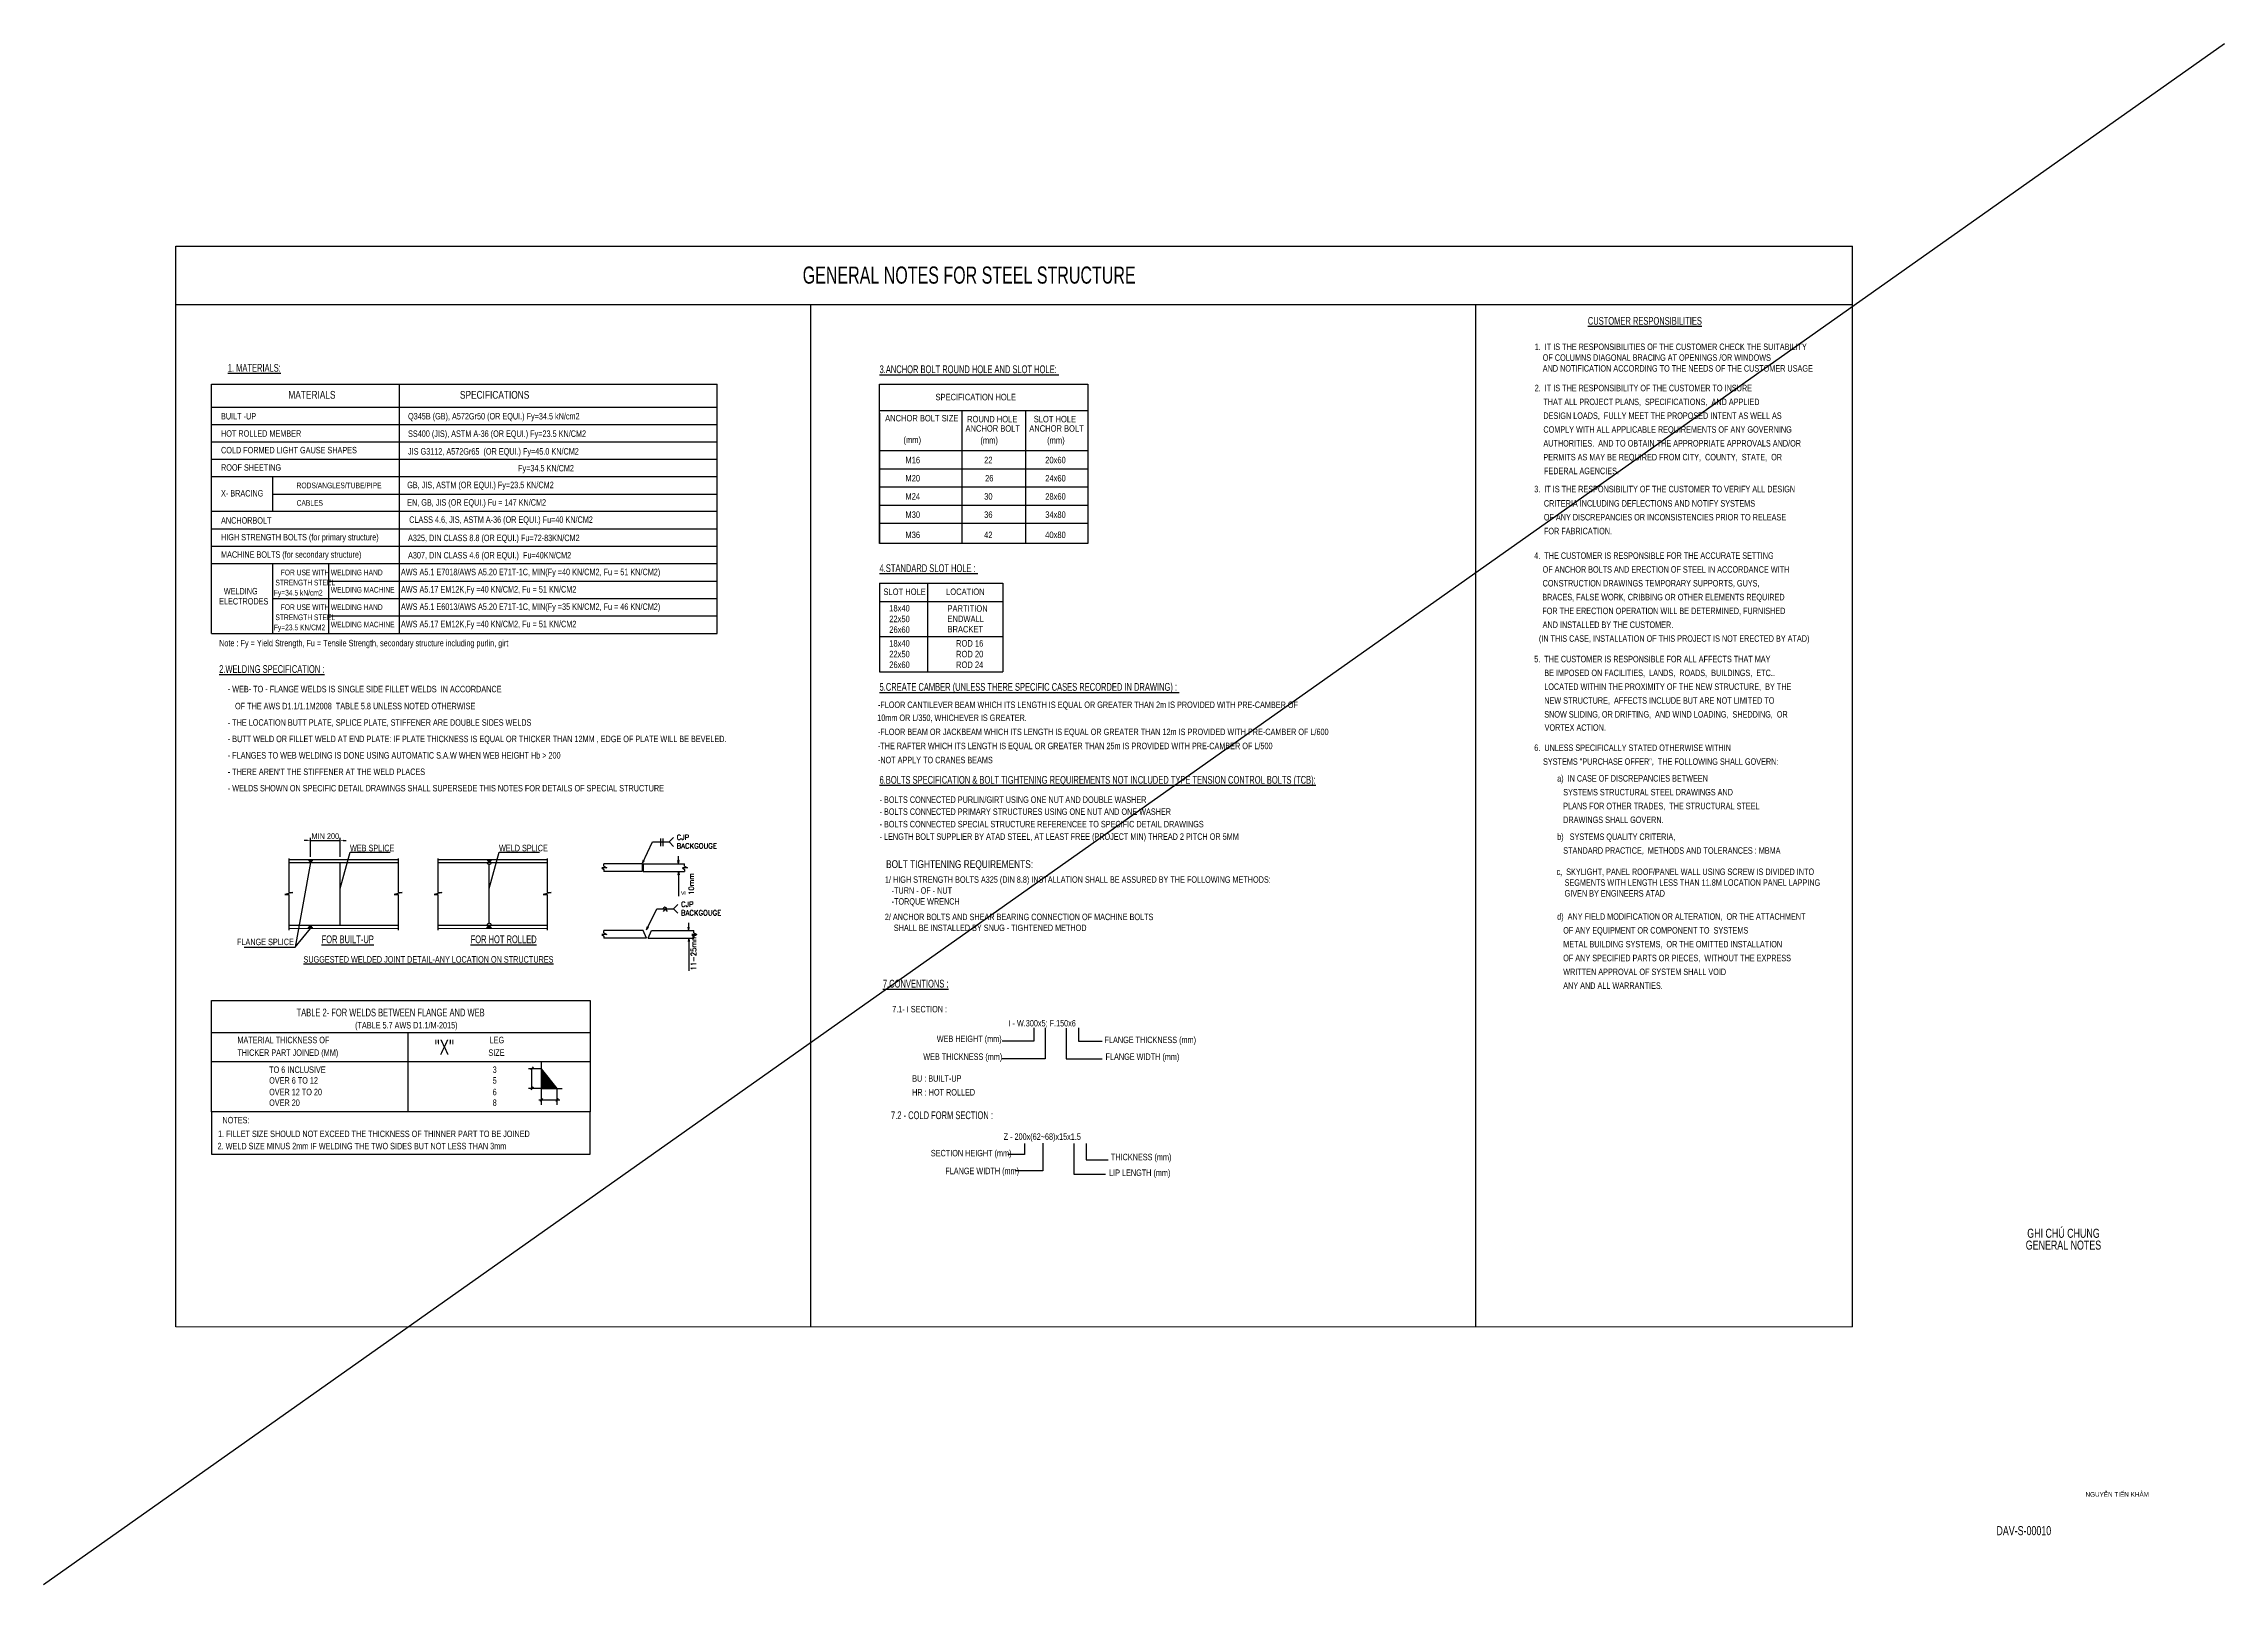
# Model space of a CAD drawing. Header units: millimetres. Extents: x -241424 to 696054, y -125618 to 93710.
# Drawn here: x 389226 to 473326, y -70002 to -10602 of the extents above; entities that cross this region are included whole.
import ezdxf
from ezdxf.enums import TextEntityAlignment as Align

# ---------------------------------------------------------------- set-up
doc = ezdxf.new("R2010")
doc.units = ezdxf.units.MM
doc.header["$LTSCALE"] = 7
doc.header["$PDMODE"] = 3
doc.layers.get('0').update_dxf_attribs({"linetype": 'CONTINUOUS'})
doc.layers.get('Defpoints').update_dxf_attribs({"color": 6, "linetype": 'CONTINUOUS'})
doc.layers.add('31 Drawing', color=7, linetype='CONTINUOUS', lineweight=0)
for name, color, linetype in [('CDC -TEXT KHUNG', 7, 'CONTINUOUS'), ('CDC_02_DIM', 1, 'CONTINUOUS'), ('CDC_03_BORDER', 3, 'CONTINUOUS'), ('CDC_06_TEXT', 2, 'CONTINUOUS'), ('CDC_11_NOTE', 8, 'CONTINUOUS'), ('HATCH', 8, 'CONTINUOUS'), ('LINE', 7, 'CONTINUOUS'), ('S-25Text-VN', 2, 'CONTINUOUS')]:
    doc.layers.add(name, color=color, linetype=linetype)
doc.layers.add('KCS_Plotter', color=11, linetype='CONTINUOUS', plot=False)
doc.styles.add('ATAD-100', font='vn_vni.shx', dxfattribs={"width": 0.8, "height": 220})
doc.styles.add('BIGTEXT', font='arial.ttf', dxfattribs={"width": 0.7})
doc.styles.add('KT CDC', font='arial.ttf', dxfattribs={"width": 0.85, "height": 200})
doc.styles.add('SMTEXT', font='arial.ttf', dxfattribs={"width": 0.75})
doc.styles.get("Standard").update_dxf_attribs({"font": 'AUGJPSLM', "bigfont": 'AUGJPEXT'})
doc.styles.add('TEXT', font='TXT      ')
doc.styles.add('vn_vni.shx', font='vn_vni.shx', dxfattribs={"width": 0.7})
doc.styles.add('VNI', font='vn_vni.shx', dxfattribs={"width": 0.8})
doc.styles.add('VNISHX', font='vn_vni.shx', dxfattribs={"width": 0.7})
doc.linetypes.add('D-HAN-P', pattern='A,0.0001,[130,ltypeshp.shx,S=0.1,R=0,X=0,Y=-0.1],0.15', length=0.1501)
doc.dimstyles.new('K-1', dxfattribs={"dimtxt": 2.2, "dimasz": 1.2, "dimexe": 1, "dimexo": 1, "dimgap": 0.5, "dimtad": 1, "dimdec": 0, "dimzin": 0, "dimdsep": 46, "dimtxsty": 'VNI', "dimcen": 0.09, "dimdle": 1, "dimclrd": 251, "dimclre": 251, "dimclrt": 255, "dimadec": 0, "dimazin": 0, "dimtfac": 1, "dimtdec": 0, "dimtix": 1, "dimtmove": 2, "dimatfit": 3, "dimldrblk": 'OPEN30', "dimfxl": 7, "dimfxlon": 1, "dimtolj": 1, "dimtzin": 0, "dimarcsym": 0})
doc.dimstyles.get("Standard").update_dxf_attribs({"dimtxt": 0.18, "dimasz": 0.18, "dimexe": 0.18, "dimexo": 0.0625, "dimgap": 0.09, "dimtad": 0, "dimtih": 1, "dimtoh": 1, "dimdec": 4, "dimzin": 0, "dimdsep": 46, "dimtxsty": 'Standard', "dimcen": 0.09, "dimadec": 0, "dimazin": 0, "dimtfac": 1, "dimtdec": 4, "dimtofl": 0, "dimtmove": 0, "dimatfit": 3, "dimfxl": 1, "dimtolj": 1, "dimtzin": 0, "dimarcsym": 0})

msp = doc.modelspace()

# ---------------------------------------------------------------- texts
at = {"color": 7, "linetype": 'ByBlock', "ltscale": 15, "insert": (413778.1, -43421.6), "char_height": 195.312, "width": 920.466, "attachment_point": 1, "rotation": 90, "style": 'TEXT'}
msp.add_mtext('{\\fSymbol|b0|i0|c2|p18;\\C256;£ }10mm', dxfattribs=at)
at = {"layer": 'CDC -TEXT KHUNG', "style": 'KT CDC', "width": 0.85}
msp.add_text('NGUYỄN TIẾN KHẢM', height=180, dxfattribs=at).set_placement((467970.2, -66624))
at = {"layer": 'CDC_06_TEXT'}
for s, height, style, width, p in [('GENERAL NOTES FOR STEEL STRUCTURE', 660, 'VNISHX', 0.7, (418500.3, -19855.5)), ('%%UCUSTOMER RESPONSIBILITIES', 300, 'VNISHX', 0.7, (448777.8, -21439.4)), ('%%U1. MATERIALS:', 300, 'VNISHX', 0.7, (396328.3, -23252.1)), ('%%U3.ANCHOR BOLT ROUND HOLE AND SLOT HOLE: ', 300, 'VNISHX', 0.7, (421464.3, -23306.1)), ('SPECIFICATION HOLE', 250, 'vn_vni.shx', 0.8, (423621.7, -24353.4)), ('2.  IT IS THE RESPONSIBILITY OF THE CUSTOMER TO INSURE', 250, 'vn_vni.shx', 0.7, (446728.8, -24004.9)), ('   THAT ALL PROJECT PLANS,  SPECIFICATIONS,  AND APPLIED', 250, 'vn_vni.shx', 0.7, (446830.9, -24537.7)), ('BUILT -UP', 250, 'VNISHX', 0.7, (396068.1, -25091.7)), ('Q345B (GB), A572Gr50 (OR EQUI.) Fy=34.5 kN/cm2', 250, 'VNISHX', 0.7, (403280.3, -25091.7)), ('ANCHOR BOLT SIZE', 250, 'vn_vni.shx', 0.8, (421679.3, -25167.4)), ('ROUND HOLE ', 250, 'vn_vni.shx', 0.8, (424839, -25203.1)), ('SLOT HOLE', 250, 'vn_vni.shx', 0.8, (427410.9, -25203.1)), ('   DESIGN LOADS,  FULLY MEET THE PROPOSED INTENT AS WELL AS', 250, 'vn_vni.shx', 0.7, (446830.9, -25070.6)), ('HOT ROLLED MEMBER', 250, 'VNISHX', 0.7, (396068.1, -25757.6)), ('SS400 (JIS), ASTM A-36 (OR EQUI.) Fy=23.5 KN/CM2', 250, 'VNISHX', 0.7, (403280.3, -25763.3)), ('(mm)', 250, 'vn_vni.shx', 0.8, (422386.6, -26001.4)), (' ANCHOR BOLT', 250, 'vn_vni.shx', 0.8, (424698.2, -25563.7)), ('(mm)', 250, 'vn_vni.shx', 0.8, (425352.3, -26019.4)), (' ANCHOR BOLT', 250, 'vn_vni.shx', 0.8, (427156.3, -25563.7)), ('(mm)', 250, 'vn_vni.shx', 0.8, (427925.5, -26019.4)), ('   AUTHORITIES.  AND TO OBTAIN THE APPROPRIATE APPROVALS AND/OR', 250, 'vn_vni.shx', 0.7, (446830.9, -26136.2)), ('   COMPLY WITH ALL APPLICABLE REQUIREMENTS OF ANY GOVERNING', 250, 'vn_vni.shx', 0.7, (446830.9, -25603.4)), ('COLD FORMED LIGHT GAUSE SHAPES', 250, 'VNISHX', 0.7, (396068.1, -26399.5)), ('ROOF SHEETING ', 250, 'VNISHX', 0.7, (396068.1, -27068.1)), ('JIS G3112, A572Gr65  (OR EQUI.) Fy=45.0 KN/CM2', 250, 'VNISHX', 0.7, (403280.3, -26447.5)), ('Fy=34.5 KN/CM2', 250, 'VNISHX', 0.7, (407524.3, -27095.8)), ('M16', 250, 'vn_vni.shx', 0.8, (422461.3, -26780.6)), ('22', 250, 'vn_vni.shx', 0.8, (425497.5, -26780.6)), ('20x60', 250, 'vn_vni.shx', 0.8, (427852.4, -26780.6)), ('   PERMITS AS MAY BE REQUIRED FROM CITY,  COUNTY,  STATE,  OR', 250, 'vn_vni.shx', 0.7, (446830.9, -26669)), ('GB, JIS, ASTM (OR EQUI.) Fy=23.5 KN/CM2', 250, 'VNISHX', 0.7, (403246.6, -27741)), ('M20', 250, 'vn_vni.shx', 0.8, (422461.3, -27482.4)), ('26', 250, 'vn_vni.shx', 0.8, (425533.9, -27482.4)), ('24x60', 250, 'vn_vni.shx', 0.8, (427852.4, -27482.4)), ('3.  IT IS THE RESPONSIBILITY OF THE CUSTOMER TO VERIFY ALL DESIGN', 250, 'vn_vni.shx', 0.7, (446710.7, -27899.6)), ('   FEDERAL AGENCIES.', 250, 'vn_vni.shx', 0.7, (446853.2, -27201.8)), ('X- BRACING', 250, 'VNISHX', 0.7, (396068.1, -28062.8)), ('EN, GB, JIS (OR EQUI.) Fu = 147 KN/CM2', 250, 'VNISHX', 0.7, (403246.6, -28415.4)), ('M24', 250, 'vn_vni.shx', 0.8, (422461.3, -28184.2)), ('30', 250, 'vn_vni.shx', 0.8, (425497.5, -28184.2)), ('28x60', 250, 'vn_vni.shx', 0.8, (427852.4, -28184.2)), ('   CRITERIA INCLUDING DEFLECTIONS AND NOTIFY SYSTEMS', 250, 'vn_vni.shx', 0.7, (446848.9, -28452.5)), ('ANCHORBOLT', 250, 'VNISHX', 0.7, (396068.1, -29110.1)), (' CLASS 4.6, JIS, ASTM A-36 (OR EQUI.) Fu=40 KN/CM2', 250, 'VNISHX', 0.7, (403246.6, -29078.6)), ('M30', 250, 'vn_vni.shx', 0.8, (422461.3, -28885.9)), ('M36', 250, 'vn_vni.shx', 0.8, (422461.3, -29664.4)), ('42', 250, 'vn_vni.shx', 0.8, (425497.5, -29664.4)), ('36', 250, 'vn_vni.shx', 0.8, (425497.5, -28885.9)), ('40x80', 250, 'vn_vni.shx', 0.8, (427852.4, -29664.4)), ('34x80', 250, 'vn_vni.shx', 0.8, (427852.4, -28885.9)), ('   OF ANY DISCREPANCIES OR INCONSISTENCIES PRIOR TO RELEASE', 250, 'vn_vni.shx', 0.7, (446848.9, -28985.3)), ('   FOR FABRICATION.', 250, 'vn_vni.shx', 0.7, (446852.1, -29518.1)), ('HIGH STRENGTH BOLTS (for primary structure)', 250, 'VNISHX', 0.7, (396068.1, -29754.7)), ('MACHINE BOLTS (for secondary structure)', 250, 'VNISHX', 0.7, (396068.1, -30423.5)), ('A325, DIN CLASS 8.8 (OR EQUI.) Fu=72-83KN/CM2', 250, 'VNISHX', 0.7, (403280.3, -29782.6)), ('A307, DIN CLASS 4.6 (OR EQUI.)  Fu=40KN/CM2', 250, 'VNISHX', 0.7, (403280.3, -30451.4)), ('4.  THE CUSTOMER IS RESPONSIBLE FOR THE ACCURATE SETTING', 250, 'vn_vni.shx', 0.7, (446710.7, -30465.9)), ('AWS A5.1 E7018/AWS A5.20 E71T-1C, MIN(Fy =40 KN/CM2, Fu = 51 KN/CM2)', 250, 'VNISHX', 0.7, (403006.6, -31096.4)), ('%%U4.STANDARD SLOT HOLE : ', 300, 'VNISHX', 0.7, (421464.3, -30974.9)), ('   OF ANCHOR BOLTS AND ERECTION OF STEEL IN ACCORDANCE WITH', 250, 'vn_vni.shx', 0.7, (446801.1, -30998.7)), ('  WELDING', 250, 'VNISHX', 0.7, (396020.7, -31836.2)), ('AWS A5.17 EM12K,Fy =40 KN/CM2, Fu = 51 KN/CM2', 250, 'VNISHX', 0.7, (403006.6, -31765.2)), ('SLOT HOLE', 250, 'vn_vni.shx', 0.8, (421614.8, -31858.9)), ('LOCATION', 250, 'vn_vni.shx', 0.8, (424029.8, -31858.9)), ('    BRACES, FALSE WORK, CRIBBING OR OTHER ELEMENTS REQUIRED ', 250, 'vn_vni.shx', 0.7, (446710.7, -32064.3)), ('   CONSTRUCTION DRAWINGS TEMPORARY SUPPORTS, GUYS, ', 250, 'vn_vni.shx', 0.7, (446801.1, -31531.5)), ('ELECTRODES', 250, 'VNISHX', 0.7, (395995.5, -32225.4)), ('AWS A5.1 E6013/AWS A5.20 E71T-1C, MIN(Fy =35 KN/CM2, Fu = 46 KN/CM2)', 250, 'VNISHX', 0.7, (403006.6, -32434)), ('22x50', 250, 'vn_vni.shx', 0.8, (421837.3, -32907.1)), ('18x40', 250, 'vn_vni.shx', 0.8, (421837.3, -32495.4)), ('PARTITION', 250, 'vn_vni.shx', 0.8, (424083.7, -32505.5)), ('ENDWALL', 250, 'vn_vni.shx', 0.8, (424083.7, -32904.4)), ('    FOR THE ERECTION OPERATION WILL BE DETERMINED, FURNISHED ', 250, 'vn_vni.shx', 0.7, (446710.7, -32597.1)), ('Note : Fy = Yield Strength, Fu = Tensile Strength, secondary structure including purlin, girt', 250, 'VNISHX', 0.7, (395995.5, -33838.8)), ('AWS A5.17 EM12K,Fy =40 KN/CM2, Fu = 51 KN/CM2', 250, 'VNISHX', 0.7, (403006.6, -33102.8)), ('26x60', 250, 'vn_vni.shx', 0.8, (421837.3, -33318.7)), ('18x40', 250, 'vn_vni.shx', 0.8, (421837.3, -33849.9)), ('BRACKET', 250, 'vn_vni.shx', 0.8, (424083.7, -33303.3)), ('ROD 16', 250, 'vn_vni.shx', 0.8, (424414.9, -33849.9)), ('(IN THIS CASE, INSTALLATION OF THIS PROJECT IS NOT ERECTED BY ATAD)', 250, 'vn_vni.shx', 0.7, (446891.5, -33662.7)), ('   AND INSTALLED BY THE CUSTOMER.', 250, 'vn_vni.shx', 0.7, (446801.1, -33129.9)), ('22x50', 250, 'vn_vni.shx', 0.8, (421837.3, -34261.6)), ('26x60', 250, 'vn_vni.shx', 0.8, (421837.3, -34673.2)), ('ROD 20', 250, 'vn_vni.shx', 0.8, (424414.9, -34261.6)), ('ROD 24', 250, 'vn_vni.shx', 0.8, (424414.9, -34673.2)), ('5.  THE CUSTOMER IS RESPONSIBLE FOR ALL AFFECTS THAT MAY', 250, 'vn_vni.shx', 0.7, (446710.7, -34453.5)), ('%%U2.WELDING SPECIFICATION :', 300, 'VNISHX', 0.7, (395995.3, -34864.6)), ('%%U5.CREATE CAMBER (UNLESS THERE SPECIFIC CASES RECORDED IN DRAWING) : ', 300, 'VNISHX', 0.7, (421464.3, -35552.6)), ('   BE IMPOSED ON FACILITIES,  LANDS,  ROADS,  BUILDINGS,  ETC..', 250, 'vn_vni.shx', 0.7, (446863.9, -34986.4)), ('   LOCATED WITHIN THE PROXIMITY OF THE NEW STRUCTURE,  BY THE', 250, 'vn_vni.shx', 0.7, (446863.9, -35519.2)), ('   NEW STRUCTURE,  AFFECTS INCLUDE BUT ARE NOT LIMITED TO', 250, 'vn_vni.shx', 0.7, (446863.9, -36052)), ('   SNOW SLIDING, OR DRIFTING,  AND WIND LOADING,  SHEDDING,  OR', 250, 'vn_vni.shx', 0.7, (446863.9, -36584.8)), ('   VORTEX ACTION.', 250, 'vn_vni.shx', 0.7, (446877.8, -37095.6)), ('6.  UNLESS SPECIFICALLY STATED OTHERWISE WITHIN ', 250, 'vn_vni.shx', 0.7, (446710.7, -37873.6)), ('   SYSTEMS "PURCHASE OFFER",  THE FOLLOWING SHALL GOVERN:', 250, 'vn_vni.shx', 0.7, (446817.5, -38406.4)), ('%%U6.BOLTS SPECIFICATION & BOLT TIGHTENING REQUIREMENTS NOT INCLUDED TYPE TENSION CONTROL BOLTS (TCB):', 300, 'VNISHX', 0.7, (421464.3, -39135.6)), ('a)  IN CASE OF DISCREPANCIES BETWEEN ', 250, 'vn_vni.shx', 0.7, (447595.5, -39053)), ('   SYSTEMS STRUCTURAL STEEL DRAWINGS AND', 250, 'vn_vni.shx', 0.7, (447595.5, -39585.8)), ('- BOLTS CONNECTED PURLIN/GIRT USING ONE NUT AND DOUBLE WASHER ', 250, 'VNISHX', 0.7, (421464.3, -39874.8)), ('- BOLTS CONNECTED PRIMARY STRUCTURES USING ONE NUT AND ONE WASHER ', 250, 'VNISHX', 0.7, (421464.3, -40336.6)), ('   PLANS FOR OTHER TRADES,  THE STRUCTURAL STEEL', 250, 'vn_vni.shx', 0.7, (447595.5, -40118.6)), ('- BOLTS CONNECTED SPECIAL STRUCTURE REFERENCEE TO SPECIFIC DETAIL DRAWINGS', 250, 'VNISHX', 0.7, (421464.3, -40817.8)), ('- LENGTH BOLT SUPPLIER BY ATAD STEEL, AT LEAST FREE (PROJECT MIN) THREAD 2 PITCH OR 5MM', 250, 'VNISHX', 0.7, (421464.3, -41298.9)), ('b)   SYSTEMS QUALITY CRITERIA,', 250, 'vn_vni.shx', 0.7, (447595.5, -41303.5)), ('   DRAWINGS SHALL GOVERN.', 250, 'vn_vni.shx', 0.7, (447595.5, -40651.4)), ('   STANDARD PRACTICE,  METHODS AND TOLERANCES : MBMA ', 250, 'vn_vni.shx', 0.7, (447595.5, -41836.3)), ('1/ HIGH STRENGTH BOLTS A325 (DIN 8.8) INSTALLATION SHALL BE ASSURED BY THE FOLLOWING METHODS:', 250, 'VNISHX', 0.7, (421671.6, -42955)), ('-TURN - OF - NUT', 250, 'VNISHX', 0.7, (421928.2, -43376.1)), ('-TORQUE WRENCH', 250, 'VNISHX', 0.7, (421928.2, -43797.2)), ('2/ ANCHOR BOLTS AND SHEAR BEARING CONNECTION OF MACHINE BOLTS', 250, 'VNISHX', 0.7, (421668.2, -44394.4)), ('SHALL BE INSTALLED BY SNUG - TIGHTENED METHOD', 250, 'VNISHX', 0.7, (422014.3, -44815.5)), ('d)  ANY FIELD MODIFICATION OR ALTERATION,  OR THE ATTACHMENT', 250, 'vn_vni.shx', 0.7, (447595.5, -44380.6)), ('   OF ANY EQUIPMENT OR COMPONENT TO  SYSTEMS', 250, 'vn_vni.shx', 0.7, (447595.5, -44913.4)), ('   METAL BUILDING SYSTEMS,  OR THE OMITTED INSTALLATION', 250, 'vn_vni.shx', 0.7, (447595.5, -45446.2)), ('   OF ANY SPECIFIED PARTS OR PIECES,  WITHOUT THE EXPRESS', 250, 'vn_vni.shx', 0.7, (447595.5, -45979)), ('%%U7.CONVENTIONS :', 300, 'VNISHX', 0.7, (421593.7, -46993.2)), ('   ANY AND ALL WARRANTIES.', 250, 'vn_vni.shx', 0.7, (447595.5, -47044.6)), ('   WRITTEN APPROVAL OF SYSTEM SHALL VOID', 250, 'vn_vni.shx', 0.7, (447595.5, -46511.8)), ('TABLE 2- FOR WELDS BETWEEN FLANGE AND WEB', 300, 'VNISHX', 0.7, (398982.2, -48105.4)), ('WEB THICKNESS (mm)', 250, 'VNISHX', 0.7, (423149, -49783.2)), ('WEB HEIGHT (mm)', 250, 'VNISHX', 0.7, (423669.4, -49093.3)), ('FLANGE THICKNESS (mm)', 250, 'VNISHX', 0.7, (430140.4, -49135.1)), ('FLANGE WIDTH (mm)', 250, 'VNISHX', 0.7, (430179.3, -49783.2)), ('BU : BUILT-UP', 250, 'VNISHX', 0.7, (422722.1, -50622.8)), ('HR : HOT ROLLED', 250, 'VNISHX', 0.7, (422722.1, -51156.5)), ('7.2 - COLD FORM SECTION :', 300, 'VNISHX', 0.7, (421905.1, -52065.6)), ('Z - 200x(62~68)x15x1.5', 250, 'VNISHX', 0.7, (426248.5, -52865.3)), ('SECTION HEIGHT (mm)', 250, 'VNISHX', 0.7, (423442.5, -53501.9)), ('THICKNESS (mm)', 250, 'VNISHX', 0.7, (430386.8, -53651.8)), ('FLANGE WIDTH (mm)', 250, 'VNISHX', 0.7, (423999, -54188.2)), ('LIP LENGTH (mm)', 250, 'VNISHX', 0.7, (430315.7, -54257.4))]:
    msp.add_text(s, height=height, dxfattribs=dict(at, style=style, width=width)).set_placement(p)
at = {"layer": 'CDC_06_TEXT', "linetype": 'ByBlock', "style": 'ATAD-100', "width": 0.8}
for s, p in [('MATERIALS', (399574.4, -24292.5)), ('SPECIFICATIONS', (406619.1, -24292.5))]:
    msp.add_text(s, height=300, dxfattribs=at).set_placement(p, align=Align.CENTER)
at = {"layer": 'CDC_06_TEXT', "linetype": 'ByBlock'}
for s, height, style, width, p in [('RODS/ANGLES/TUBE/PIPE', 220, 'VNISHX', 0.7, (398982.3, -27745.5)), ('CABLES', 220, 'VNISHX', 0.7, (398982.3, -28420)), ('FOR USE WITH', 220, 'VNISHX', 0.7, (398369, -31100.9)), (' WELDING HAND', 220, 'VNISHX', 0.7, (400228.8, -31100.9)), ('Fy=34.5 kN/cm2', 220, 'VNISHX', 0.7, (398104.5, -31880.9)), ('STRENGTH STEEL', 220, 'VNISHX', 0.7, (398164.5, -31490.9)), (' WELDING MACHINE', 220, 'VNISHX', 0.7, (400228.8, -31769.7)), ('STRENGTH STEEL', 220, 'VNISHX', 0.7, (398164.5, -32828.5)), ('FOR USE WITH', 220, 'VNISHX', 0.7, (398369, -32438.5)), (' WELDING HAND', 220, 'VNISHX', 0.7, (400228.8, -32438.5)), ('Fy=23.5 KN/CM2', 220, 'VNISHX', 0.7, (398104.5, -33218.5)), (' WELDING MACHINE', 220, 'VNISHX', 0.7, (400228.8, -33107.3)), ('-FLOOR CANTILEVER BEAM WHICH ITS LENGTH IS EQUAL OR GREATER THAN 2m IS PROVIDED WITH PRE-CAMBER OF', 249.992, 'vn_vni.shx', 0.7, (421399.3, -36215.9)), ('10mm OR L/350, WHICHEVER IS GREATER.', 249.992, 'vn_vni.shx', 0.7, (421374.3, -36717.3)), ('-FLOOR BEAM OR JACKBEAM WHICH ITS LENGTH IS EQUAL OR GREATER THAN 12m IS PROVIDED WITH PRE-CAMBER OF L/600', 249.992, 'vn_vni.shx', 0.7, (421399.3, -37260.2)), ('-THE RAFTER WHICH ITS LENGTH IS EQUAL OR GREATER THAN 25m IS PROVIDED WITH PRE-CAMBER OF L/500', 249.992, 'vn_vni.shx', 0.7, (421399.3, -37803.2)), ('-NOT APPLY TO CRANES BEAMS', 249.992, 'vn_vni.shx', 0.7, (421399.3, -38346.1)), ('BOLT TIGHTENING REQUIREMENTS:', 300, 'ATAD-100', 0.8, (421714.3, -42385.3)), ('c,  SKYLIGHT, PANEL ROOF/PANEL WALL USING SCREW IS DIVIDED INTO', 250, 'vn_vni.shx', 0.7, (447570.5, -42653.7)), ('    SEGMENTS WITH LENGTH LESS THAN 11.8M LOCATION PANEL LAPPING', 250, 'vn_vni.shx', 0.7, (447570.5, -43070.4)), ('    GIVEN BY ENGINEERS ATAD', 250, 'vn_vni.shx', 0.7, (447570.5, -43487)), ('%%UFOR BUILT-UP', 300, 'VNISHX', 0.7, (399946, -45282.6)), ('%%UFOR HOT ROLLED', 300, 'VNISHX', 0.7, (405693.6, -45282.6))]:
    msp.add_text(s, height=height, dxfattribs=dict(at, style=style, width=width)).set_placement(p)
at = {"layer": 'CDC_06_TEXT', "style": 'VNISHX', "width": 0.7}
for s, p in [('- WEB- TO - FLANGE WELDS IS SINGLE SIDE FILLET WELDS  IN ACCORDANCE ', (396328.3, -35360.6)), (' OF THE AWS D1.1/1.1M2008  TABLE 5.8 UNLESS NOTED OTHERWISE', (396530.3, -36016)), ('- THE LOCATION BUTT PLATE, SPLICE PLATE, STIFFENER ARE DOUBLE SIDES WELDS', (396328.3, -36649.3)), ('- BUTT WELD OR FILLET WELD AT END PLATE: IF PLATE THICKNESS IS EQUAL OR THICKER THAN 12MM , EDGE OF PLATE WILL BE BEVELED.', (396328.3, -37282.6)), ('- FLANGES TO WEB WELDING IS DONE USING AUTOMATIC S.A.W WHEN WEB HEIGHT Hb > 200', (396328.3, -37915.9)), ("- THERE AREN'T THE STIFFENER AT THE WELD PLACES", (396328.3, -38549.2)), ('- WELDS SHOWN ON SPECIFIC DETAIL DRAWINGS SHALL SUPERSEDE THIS NOTES FOR DETAILS OF SPECIAL STRUCTURE', (396328.3, -39182.4)), ('- WELDS SHOWN ON SPECIFIC DETAIL DRAWINGS SHALL SUPERSEDE THIS NOTES FOR DETAILS OF SPECIAL STRUCTURE', (396328.3, -39182.4))]:
    msp.add_text(s, height=250, dxfattribs=at).set_placement(p, align=Align.TOP_LEFT)
at = {"layer": 'CDC_06_TEXT', "linetype": 'Continuous', "style": 'TEXT'}
for s, p in [('CJP', (413639.9, -41298.4)), ('BACKGOUGE', (413635, -41630.4)), ('CJP', (413807.5, -43878.6)), ('BACKGOUGE', (413802.6, -44210.6))]:
    msp.add_text(s, height=195.31, dxfattribs=at).set_placement(p)
at = {"layer": 'CDC_06_TEXT', "linetype": 'Continuous', "style": 'VNISHX', "width": 0.7}
for s, height, p in [('WEB SPLICE', 250.06, (401041.2, -41739.2)), ('WELD SPLICE', 250.057, (406788.9, -41739.2)), ('%%USUGGESTED WELDED JOINT DETAIL-ANY LOCATION ON STRUCTURES', 250.057, (399247.2, -46032.8)), ('(TABLE 5.7 AWS D1.1/M-2015)', 250.057, (401237.8, -48571.7)), ('THICKER PART JOINED (MM)', 250.057, (396699.7, -49627.7)), ('MATERIAL THICKNESS OF', 250.057, (396699.7, -49141.2)), ('"X"', 584.55, (404303, -49585.3)), ('SIZE', 250.06, (406378.2, -49627.7)), ('LEG', 250.06, (406426, -49141.2)), ('TO 6 INCLUSIVE', 250.057, (397924.3, -50285.4)), ('OVER 6 TO 12', 250.057, (397924.3, -50697)), ('3', 250.1, (406543.3, -50285.4)), ('5', 250.1, (406543.3, -50697)), ('OVER 12 TO 20', 250.057, (397924.3, -51146.1)), ('6', 250.1, (406543.3, -51146.1)), ('NOTES:', 250.06, (396123.6, -52229.6)), ('OVER 20', 250.06, (397924.3, -51557.8)), ('8', 250.1, (406543.3, -51557.8)), ('2. WELD SIZE MINUS 2mm IF WELDING THE TWO SIDES BUT NOT LESS THAN 3mm', 250.057, (395934.6, -53230.2)), ('1. FILLET SIZE SHOULD NOT EXCEED THE THICKNESS OF THINNER PART TO BE JOINED', 250.057, (395955.1, -52758.6))]:
    msp.add_text(s, height=height, dxfattribs=at).set_placement(p)
at = {"layer": 'CDC_06_TEXT', "linetype": 'Continuous', "style": 'TEXT'}
msp.add_text('11-25mm', height=195.31, rotation=90, dxfattribs=at).set_placement((414387.1, -46339.8))
at = {"layer": 'CDC_06_TEXT', "color": 4, "style": 'BIGTEXT', "width": 0.7}
for s, p in [('GHI CHÚ CHUNG', (467120.2, -56422.8)), ('GENERAL NOTES', (467120.2, -56922.8))]:
    msp.add_text(s, height=350, dxfattribs=at).set_placement(p, align=Align.MIDDLE)
at = {"layer": 'CDC_06_TEXT', "color": 2, "linetype": 'ByBlock', "style": 'SMTEXT', "width": 0.7}
msp.add_text('DAV-S-00010', height=350, dxfattribs=at).set_placement((465591.3, -67931), align=Align.MIDDLE)
at = {"layer": 'CDC_06_TEXT', "linetype": 'ByBlock', "ltscale": 15, "char_height": 250, "attachment_point": 1}
for s, insert, width, style in [('1.  IT IS THE RESPONSIBILITIES OF THE CUSTOMER CHECK THE SUITABILITY \\P    OF COLUMNS DIAGONAL BRACING AT OPENINGS /OR WINDOWS \\P    AND NOTIFICATION ACCORDING TO THE NEEDS OF THE CUSTOMER USAGE', (446728.8, -22164.2), 25741.667, 'vn_vni.shx'), ('{\\fSymbol|b0|i0|c2|p18;\\H0.9583x;\\C0;I} - W.300x5; F.150x6', (426435, -48243.4), 3138.673, 'VNISHX')]:
    msp.add_mtext(s, dxfattribs=dict(at, insert=insert, width=width, style=style))
at = {"layer": 'CDC_06_TEXT', "linetype": 'Continuous', "insert": (398877.2, -45361.4), "char_height": 250.057, "width": 2153.727, "attachment_point": 9, "style": 'VNISHX'}
msp.add_mtext('\\A1;FLANGE SPLICE', dxfattribs=at)
at = {"layer": 'CDC_06_TEXT', "insert": (421951.6, -47701.1), "char_height": 250, "width": 2443.616, "attachment_point": 1, "style": 'VNISHX'}
msp.add_mtext('7.1- {\\fSymbol|b0|i0|c2|p18;\\H0.9583x;\\C0;I} SECTION :', dxfattribs=at)

# ---------------------------------------------------------------- blocks, each defined once
blk = doc.blocks.new('*D1')
at = {"layer": 'CDC_02_DIM', "color": 251, "lineweight": -2, "transparency": 16777216}
for p, q in [((399398, -41318), (399278, -41318)), ((399518, -41951), (399518, -41218)), ((399518, -41318), (400660, -41318)), ((400660, -41951), (400660, -41218)), ((400780, -41318), (400900, -41318))]:
    blk.add_line(p, q, dxfattribs=at)
at = {"layer": 'CDC_02_DIM', "color": 251, "transparency": 16777216}
for points in [[(399398, -41298), (399398, -41338), (399518, -41318)], [(400780, -41298), (400780, -41338), (400660, -41318)]]:
    blk.add_solid(points, dxfattribs=at)
at = {"layer": 'Defpoints', "color": 0, "transparency": 16777216}
for p in [(400660, -41318), (399518, -42051), (400660, -42051)]:
    blk.add_point(p, dxfattribs=at)
at = {"layer": 'CDC_02_DIM', "color": 255, "transparency": 16777216, "insert": (400089, -41158), "char_height": 220, "attachment_point": 5, "style": 'VNI'}
blk.add_mtext('\\A1;MIN 200', dxfattribs=at)
blk = doc.blocks.new('_Open30')
at = {"lineweight": -2}
for p, q in [((-1, 0.27), (0, 0)), ((0, 0), (-1, -0.27)), ((0, 0), (-1, 0))]:
    blk.add_line(p, q, dxfattribs=at)

# ---------------------------------------------------------------- dimensions: what is measured, and where the dimension line sits
at = {"layer": 'CDC_02_DIM'}
dim = msp.add_linear_dim(base=(400659.8, -41317.8), p1=(399518.2, -42050.8), p2=(400659.8, -42050.8), text='MIN 200', dimstyle='K-1', override={"dimscale": 100}, dxfattribs=at)
dim.commit()
dim.dimension.update_dxf_attribs({"geometry": '*D1', "text_midpoint": (400089, -41157.8)})

# ---------------------------------------------------------------- hatches: boundary and pattern name
h = msp.add_hatch()
h.set_pattern_fill('ANSI31', color=256, scale=117.12963, style=0)
h.set_pattern_definition([(45, (252920.211, -111781.169), (-10.3528944, 10.3528944), [])])
h.paths.add_polyline_path([(408417.7, -50121.8), (408417.7, -50886.5), (409020.3, -50886.5)])
at = {"layer": 'S-25Text-VN', "linetype": 'ByBlock', "ltscale": 15}
for points in [[(399521.3, -42174), (399430.4, -42052.7), (399612.1, -42052.8)], [(406408.7, -42173), (406317.8, -42051.7), (406499.4, -42051.8)], [(399521.3, -44589.6), (399430.4, -44710.9), (399612.1, -44710.8)], [(406408.7, -44589), (406317.8, -44710.3), (406499.4, -44710.2)]]:
    msp.add_hatch(color=256, dxfattribs=at).paths.add_polyline_path(points)

# ---------------------------------------------------------------- linework, layer by layer
at = {"linetype": 'ByBlock', "ltscale": 15}
for p, q in [((394328.1, -60071.8), (394328.1, -18417)), ((394328.1, -18417), (458987.2, -18417)), ((458987.2, -60071.8), (458987.2, -18417)), ((394328.1, -20655.1), (458987.2, -20655.1)), ((418796.9, -20655.1), (418796.9, -60071.8)), ((444462.9, -60071.8), (444462.9, -20655.1))]:
    msp.add_line(p, q, dxfattribs=at)
for p, q in [((413353.1, -41379.4), (413522.5, -41208.9)), ((413015.9, -41249.1), (413015.9, -41536.5)), ((413102.6, -41249.1), (413102.6, -41536.5)), ((413353.1, -41379.4), (413522.5, -41549.8)), ((398693.3, -42172.7), (402893.9, -42172.7)), ((404441, -42172.7), (408641.5, -42172.7)), ((410945.6, -42379), (410753.8, -42380.7)), ((410753.8, -42380.7), (410828.8, -42443.2)), ((410828.9, -42309.9), (410828.9, -42223.4)), ((410828.9, -42309.9), (410945.6, -42379)), ((410828.9, -42443.4), (410828.9, -42516.4)), ((413730.9, -42094.5), (413688, -42094.5)), ((413730.9, -42645.3), (413688, -42645.3)), ((414056.2, -42379), (413864.4, -42380.7)), ((413864.4, -42380.7), (413939.4, -42443.2)), ((413939.5, -42309.9), (413939.5, -42223.4)), ((413939.5, -42309.9), (414056.2, -42379)), ((413939.5, -42443.4), (413939.5, -42516.4)), ((413192.1, -43959.5), (413117.8, -44058.9)), ((413192.1, -43959.5), (413266.8, -44059.7)), ((413520.7, -43959.5), (413690.1, -43789)), ((413520.7, -43959.5), (413690.1, -44130)), ((398687.1, -44587.8), (402893.9, -44587.5)), ((404434.7, -44587.8), (408641.5, -44587.5)), ((410945.6, -44948.2), (410753.8, -44949.9)), ((410753.8, -44949.9), (410828.8, -45012.5)), ((410828.9, -44879.2), (410828.9, -44792.7)), ((410828.9, -44879.2), (410945.6, -44948.2)), ((410828.9, -45012.6), (410828.9, -45085.6)), ((414125, -44663.7), (414082, -44663.7)), ((414418.4, -44948.2), (414226.6, -44949.9)), ((414226.6, -44949.9), (414301.6, -45012.5)), ((414301.7, -44879.2), (414301.7, -44792.7)), ((414301.7, -44879.2), (414418.4, -44948.2)), ((414301.7, -45012.6), (414301.7, -45085.6)), ((408417.7, -49888.9), (408417.7, -50886.5)), ((408417.7, -50121.8), (409020.3, -50886.5)), ((408417.7, -50886.5), (409227.4, -50886.5))]:
    msp.add_line(p, q)
at = {"color": 7, "linetype": 'Continuous'}
for p, q in [((412323, -42197.7), (412703.1, -41379.4)), ((412703.1, -41379.4), (413353.1, -41379.4)), ((413709.4, -42225.4), (413709.4, -41925.4)), ((412323, -42197.7), (412361.8, -42071.3)), ((412323, -42197.7), (412392.2, -42101.7)), ((412392.2, -42101.7), (412361.8, -42071.3)), ((413709.4, -42225.4), (413688, -42094.5)), ((413709.4, -42514.5), (413688, -42645.3)), ((413709.4, -42225.4), (413730.9, -42094.5)), ((413709.4, -42514.5), (413709.4, -43465.1)), ((413709.4, -42514.5), (413730.9, -42645.3)), ((412481.6, -44767), (412873.3, -43959.5)), ((412873.3, -43959.5), (413520.7, -43959.5)), ((414103.5, -44794.6), (414103.5, -44494.6)), ((412481.6, -44767), (412520.3, -44640.5)), ((412481.6, -44767), (412550.7, -44670.9)), ((412550.7, -44670.9), (412520.3, -44640.5)), ((414103.5, -44794.6), (414082, -44663.7)), ((414103.5, -45083.7), (414082, -45214.6)), ((414103.5, -44794.6), (414125, -44663.7)), ((414103.5, -45083.7), (414103.5, -46349.4)), ((414103.5, -45083.7), (414125, -45214.6))]:
    msp.add_line(p, q, dxfattribs=at)
at = {"linetype": 'Continuous'}
msp.add_line((395703.6, -48721.4), (409410.7, -48724.5), dxfattribs=at)
at = {"linetype": 'ByBlock', "ltscale": 15}
for points in [[(398687.1, -42012.5), (398687.1, -43325), (398840.2, -43325), (398534, -43401.5), (398687.1, -43401.5), (398687.1, -44783.9)], [(402893.9, -42012.5), (402893.9, -43325), (403047, -43325), (402740.8, -43401.5), (402893.9, -43401.5), (402893.9, -44783.9)], [(404434.7, -42012.5), (404434.7, -43325), (404587.8, -43325), (404281.6, -43401.5), (404434.7, -43401.5), (404434.7, -44783.9)], [(408641.5, -42012.5), (408641.5, -43325), (408794.6, -43325), (408488.4, -43401.5), (408641.5, -43401.5), (408641.5, -44783.9)]]:
    msp.add_lwpolyline(points, dxfattribs=at)
msp.add_arc((413188.3, -43980.9), 80.9, 15.347705, 164.652295)
at = {"layer": '31 Drawing', "flags": 128}
msp.add_lwpolyline([(458987.2, -60071.8), (394328.1, -60071.8)], dxfattribs=at)
at = {"layer": 'CDC_03_BORDER', "color": 3}
for p, q in [((408417.7, -50121.8), (407919.9, -50121.8)), ((408101.7, -50053.6), (408012.5, -50173.2)), ((408054.5, -50881.7), (408054.5, -50117)), ((408417.7, -50886.5), (407919.9, -50886.5)), ((408101.7, -50818.3), (408012.5, -50937.9)), ((408465, -51272.1), (408375.8, -51391.7)), ((408417.7, -50886.5), (408417.7, -51513)), ((409067.8, -51271.6), (408978.6, -51391.2)), ((409020.3, -50886.5), (409020.3, -51513)), ((409128.9, -51334.9), (408321.5, -51335.5))]:
    msp.add_line(p, q, dxfattribs=at)
at = {"layer": 'CDC_11_NOTE', "ltscale": 0.13}
for p, q in [((395703.6, -23730.1), (415202.6, -23730.1)), ((395703.6, -23730.1), (415202.6, -23730.1)), ((395703.6, -33349), (395703.6, -23730.1)), ((402954.6, -33349), (402954.6, -23730.1)), ((415202.6, -33349), (415202.6, -23730.1)), ((429501.3, -23730.1), (429501.3, -29874.5)), ((395703.6, -24620.5), (415202.6, -24620.5)), ((421464.3, -24745.8), (429501.3, -24745.8)), ((421464.3, -24845.8), (421464.3, -29874.5)), ((424632.4, -24744.7), (424632.4, -29874.5)), ((427090.5, -24744.7), (427090.5, -29874.5)), ((395703.6, -25289.3), (415202.6, -25289.3)), ((395703.6, -25958.1), (415202.6, -25958.1)), ((395703.6, -26627), (415202.6, -26627)), ((421464.3, -26289), (429501.3, -26289)), ((395703.6, -27295.8), (415202.6, -27295.8)), ((398049, -27295.8), (398049, -28644.7)), ((421464.3, -26990.8), (429501.3, -26990.8)), ((421464.3, -27692.6), (429501.3, -27692.6)), ((398049, -27970.2), (415202.6, -27970.2)), ((421464.3, -28394.3), (429501.3, -28394.3)), ((395703.6, -28633.4), (415202.6, -28633.4)), ((395703.6, -29302.2), (415202.6, -29302.2)), ((421464.3, -29096.1), (429501.3, -29096.1)), ((395703.6, -29971), (415202.6, -29971)), ((395703.6, -30651.1), (415202.6, -30651.1)), ((395703.6, -30651.1), (415202.6, -30651.1)), ((398049, -30651.1), (398049, -33349)), ((400209.3, -30651.1), (400209.3, -33349)), ((400209.3, -31320), (415202.6, -31320)), ((421464.3, -31408.9), (426218.8, -31408.9)), ((421464.3, -31408.9), (421464.3, -34819.7)), ((423310.3, -31408.9), (423310.3, -34819.7)), ((426218.8, -31408.9), (426218.8, -34819.7)), ((398049, -31988.8), (415202.6, -31988.8)), ((400209.3, -32657.6), (415202.6, -32657.6)), ((421464.3, -32110.6), (426218.8, -32110.6)), ((395703.6, -33349), (415202.6, -33349)), ((421464.3, -33465.2), (426218.8, -33465.2)), ((421464.3, -34819.7), (426218.8, -34819.7)), ((399518.2, -42172.7), (398928.4, -45442.1)), ((395703.8, -48721.4), (410308.1, -48721.4)), ((403277.8, -48716.1), (403277.8, -51785.2)), ((395703.8, -49844.2), (410308.1, -49844.2)), ((395703.8, -51785.2), (395703.8, -53416.6)), ((410308.1, -53416.6), (410308.1, -51785.2)), ((395703.8, -53416.6), (410308.1, -53416.6))]:
    msp.add_line(p, q, dxfattribs=at)
for points in [[(429501.3, -29874.5), (421464.3, -29874.5), (421464.3, -23730.1), (429501.3, -23730.1)], [(396961.9, -45442.1), (398928.4, -45442.1), (399523.6, -44710.8)]]:
    msp.add_lwpolyline(points, dxfattribs=at)
msp.add_lwpolyline([(395703.6, -47488.4), (410308.1, -47488.4), (410308.1, -51785.2), (395703.8, -51785.2)], close=True, dxfattribs=at)
at = {"layer": 'HATCH'}
for points in [[(427850.4, -48547.4), (427850.4, -49739.9), (426187, -49739.9)], [(427416.6, -48549.7), (427416.6, -49056.5), (426187, -49056.5)], [(428657.9, -48553.7), (428657.9, -49739.9), (430054.1, -49739.9)], [(429139.3, -48549.7), (429139.3, -49056.5), (430054.1, -49056.5)], [(427059.5, -52999.4), (427059.5, -53426.9), (426407, -53426.9)], [(427762.3, -52997.8), (427762.3, -54055), (426691.9, -54055)], [(428949.5, -53011.3), (428949.5, -54188.2), (430170.7, -54188.2)], [(429437.7, -53011.8), (429437.7, -53637.7), (430277.3, -53637.7)]]:
    msp.add_lwpolyline(points, dxfattribs=at)
at = {"layer": 'KCS_Plotter'}
msp.add_line((389226, -70002.5), (473326, -10602.5), dxfattribs=at)
at = {"layer": 'LINE', "linetype": 'Continuous'}
for p, q in [((398687.1, -42050.8), (402893.9, -42050.8)), ((404434.7, -42050.8), (408641.5, -42050.8)), ((412302.4, -42223.4), (410828.9, -42223.4)), ((412302.4, -42516.4), (410828.9, -42516.4)), ((412302.4, -42223.4), (412302.4, -42516.4)), ((412348.1, -42223.4), (413939.5, -42223.4)), ((412348.1, -42223.4), (412348.1, -42516.4)), ((412348.1, -42516.4), (413939.5, -42516.4)), ((398687.1, -44711.3), (402893.9, -44709.2)), ((404434.7, -44711.3), (408641.5, -44709.2)), ((412350, -44792.7), (410828.9, -44792.7)), ((412479.6, -45085.6), (410828.9, -45085.6)), ((412479.6, -45085.6), (412350, -44792.7)), ((412540.2, -45085.6), (412669.8, -44792.7)), ((412540.2, -45085.6), (414301.7, -45085.6)), ((412669.8, -44792.7), (414301.7, -44792.7))]:
    msp.add_line(p, q, dxfattribs=at)
at = {"layer": 'S-25Text-VN', "linetype": 'ByBlock', "ltscale": 15}
for points in [[(399430.4, -42052.7), (399521.1, -42173.8)], [(399612.1, -42052.7), (399521.5, -42173.8)], [(406317.8, -42051.7), (406408.5, -42172.7)], [(406499.5, -42051.7), (406408.9, -42172.7)], [(399430.4, -44710.9), (399521.1, -44589.9)], [(399612.1, -44710.9), (399521.5, -44589.9)], [(406317.8, -44710.3), (406408.5, -44589.3)], [(406499.5, -44710.3), (406408.9, -44589.3)]]:
    msp.add_lwpolyline(points, dxfattribs=at)
at = {"layer": 'S-25Text-VN', "linetype": 'D-HAN-P', "ltscale": 1000}
for points in [[(400660.8, -44587.7), (400660.8, -42172.7)], [(406408.5, -44515.3), (406408.5, -42243.5)]]:
    msp.add_lwpolyline(points, dxfattribs=at)
at = {"layer": 'S-25Text-VN', "linetype": 'ByBlock', "ltscale": 15}
for centre, start, end in [((406408.6, -42150.7), 192.696804, 347.303196), ((406408.6, -44608.1), 12.696804, 167.303196)]:
    msp.add_arc(centre, 92.8, start, end, dxfattribs=at)

msp.set_redraw_order([(e.dxf.handle, doc.entitydb.next_handle()) for e in msp.query("TEXT MTEXT ATTDEF DIMENSION ARC_DIMENSION")])  # texts and dimensions are drawn at this point

# ---------------------------------------------------------------- leaders
at = {"layer": 'CDC_11_NOTE', "ltscale": 0.13}
for points in [[(400660.8, -43171), (401046.1, -41772.9), (402596.4, -41772.8)], [(406408.5, -43171), (406793.7, -41772.9), (408344, -41772.8)]]:
    msp.add_leader(points, dimstyle='Standard', override={"dimgap": 0.09, "dimtad": 0}, dxfattribs=at)

# ---------------------------------------------------------------- next in the draw order: wipeouts: each hides what was drawn before it
msp.add_wipeout([(462416.9, -22933.7), (469793.5, -22933.7), (469793.5, -23876.8), (462416.9, -23876.8)]).dxf.layer = 'CDC_06_TEXT'

doc.saveas('drawing.dxf')
